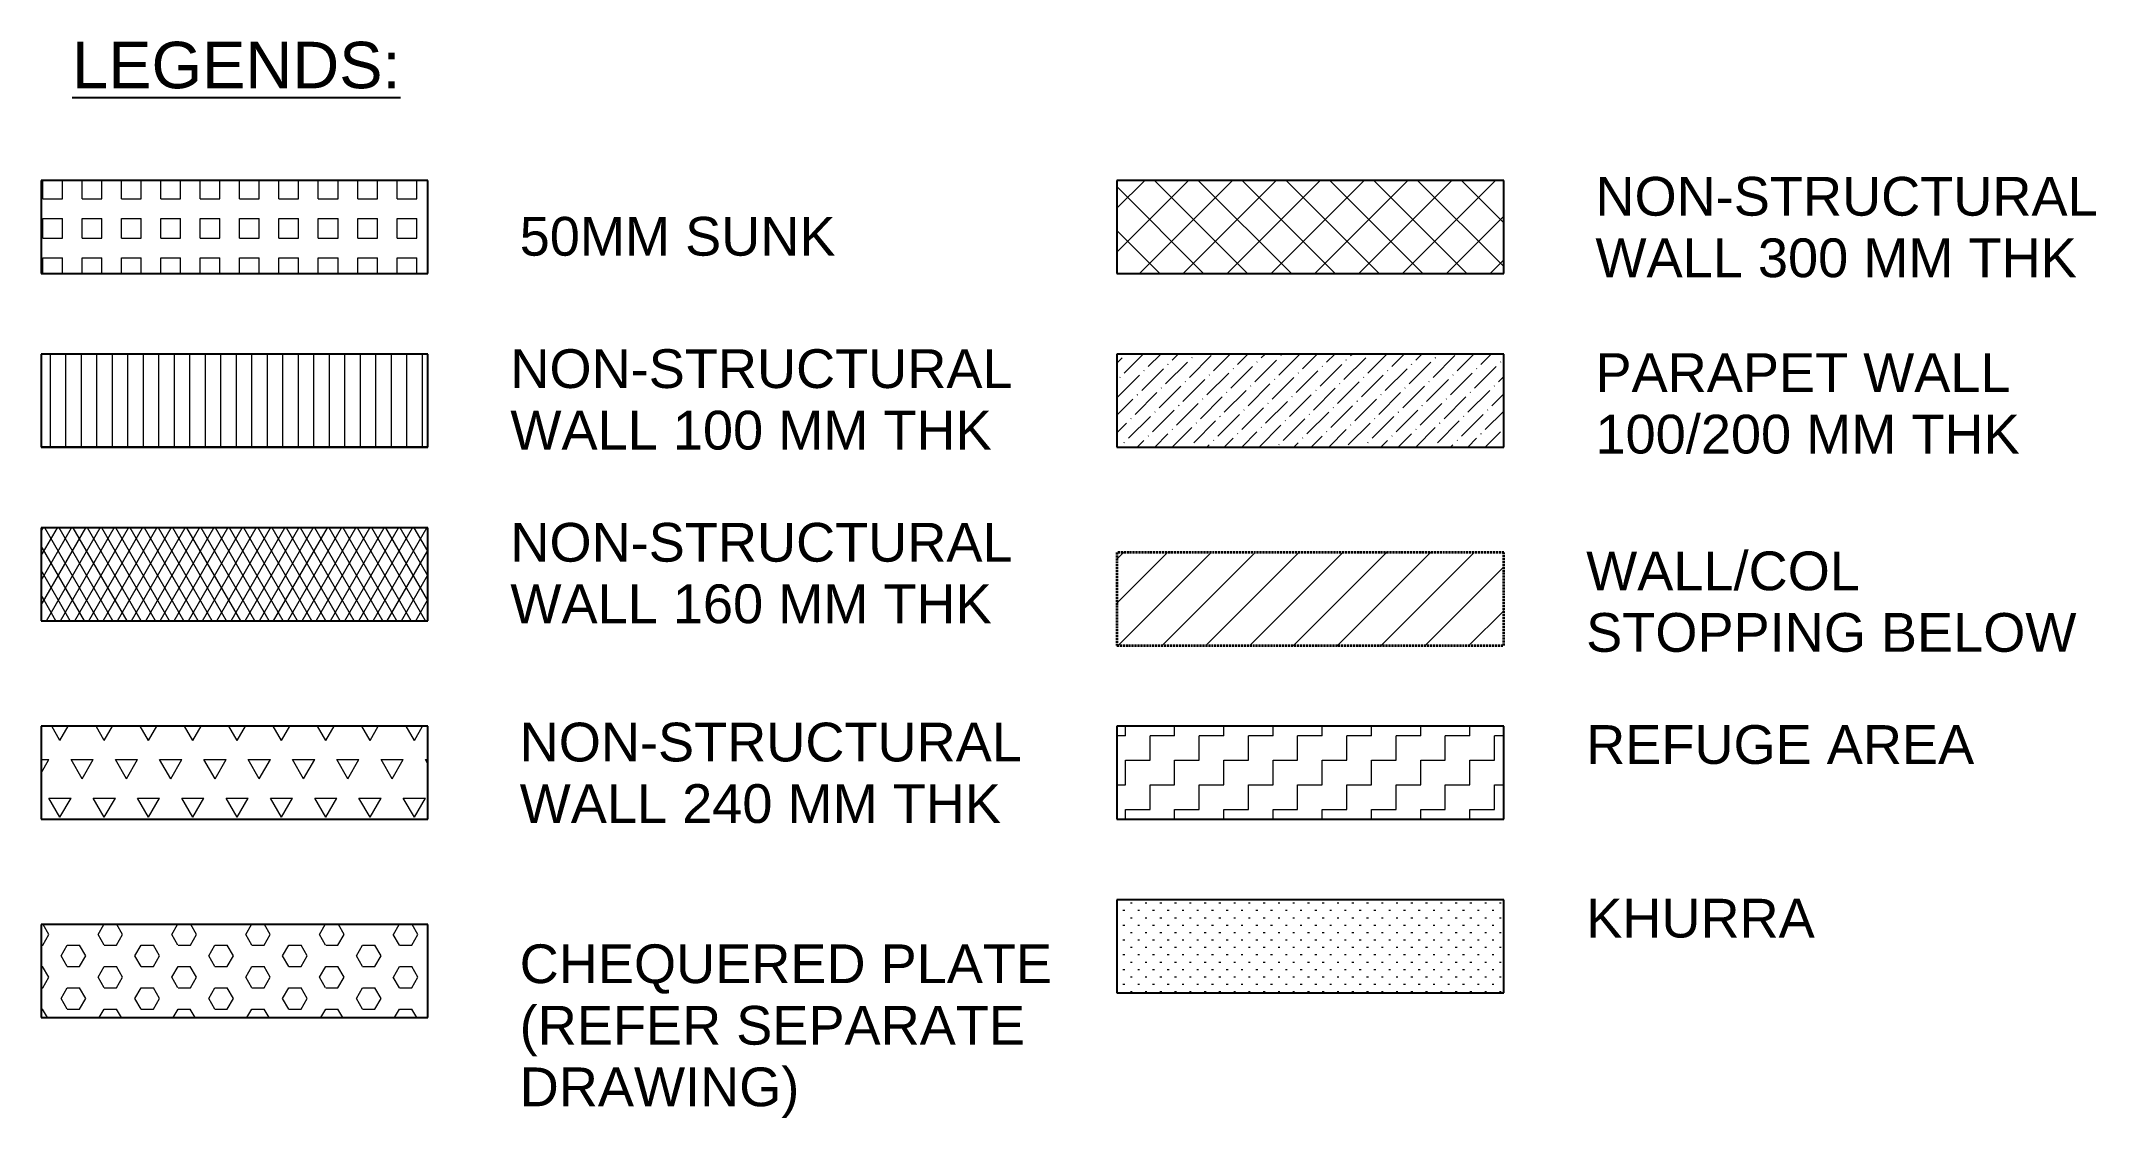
# Model space of a CAD drawing. Header units: millimetres. Extents: x 464749 to 583467, y -95146 to 240958.
# Drawn here: x 507849 to 511163, y 6011 to 7747 of the extents above; entities that cross this region are included whole.
import ezdxf

# ---------------------------------------------------------------- set-up
doc = ezdxf.new("R2010")
doc.units = ezdxf.units.MM
doc.linetypes.add('_Hidden 1_8_', pattern=[4.7625, 3.175, -1.5875])
for name, color, linetype, lineweight in [('A-DETL', 90, 'Continuous', 13), ('A-DETL-GENF', 92, 'Continuous', 9), ('G-ANNO-TEXT', 231, 'Continuous', 13)]:
    doc.layers.add(name, color=color, linetype=linetype, lineweight=lineweight)
doc.styles.add('Arial_5', font='arial.ttf', dxfattribs={"height": 75})
doc.styles.add('Arial_6', font='arial.ttf', dxfattribs={"height": 62.5})

msp = doc.modelspace()

# ---------------------------------------------------------------- texts
at = {"layer": 'G-ANNO-TEXT', "color": 7, "lineweight": 25, "attachment_point": 1}
for s, insert, char_height, width, style in [('\\LLEGENDS:', (507899.3, 7746.4), 75, 651.371, 'Arial_5'), ('NON-STRUCTURAL ', (510356.2, 7528.5), 62.5, 1012.13, 'Arial_6'), ('50MM SUNK', (508621.2, 7464), 62.5, 611.287, 'Arial_6'), ('WALL 300 MM THK', (510356.2, 7429.3), 62.5, 939.979, 'Arial_6'), ('NON-STRUCTURAL ', (508606.2, 7250.6), 62.5, 1012.13, 'Arial_6'), ('PARAPET WALL', (510356.2, 7244.3), 62.5, 813.713, 'Arial_6'), ('WALL 100 MM THK', (508606.2, 7151.4), 62.5, 939.979, 'Arial_6'), ('100/200 MM THK', (510356.2, 7145), 62.5, 823.734, 'Arial_6'), ('NON-STRUCTURAL ', (508606.2, 6970.6), 62.5, 1012.13, 'Arial_6'), ('WALL/COL ', (510341.2, 6924.5), 62.5, 567.194, 'Arial_6'), ('WALL 160 MM THK', (508606.2, 6871.4), 62.5, 939.979, 'Arial_6'), ('STOPPING BELOW', (510341.2, 6825.3), 62.5, 962.025, 'Arial_6'), ('NON-STRUCTURAL ', (508621.2, 6648.5), 62.5, 1012.13, 'Arial_6'), ('REFUGE AREA', (510341.2, 6644.5), 62.5, 755.59, 'Arial_6'), ('WALL 240 MM THK', (508621.2, 6549.3), 62.5, 939.979, 'Arial_6'), ('KHURRA', (510341.2, 6364.5), 62.5, 444.937, 'Arial_6'), ('CHEQUERED PLATE', (508621.2, 6291), 62.5, 1038.185, 'Arial_6'), ('(REFER SEPARATE ', (508621.2, 6191.8), 62.5, 1016.139, 'Arial_6'), ('DRAWING)', (508621.2, 6092.5), 62.5, 551.16, 'Arial_6')]:
    msp.add_mtext(s, dxfattribs=dict(at, insert=insert, char_height=char_height, width=width, style=style))

# ---------------------------------------------------------------- hatches: boundary and pattern name
at = {"layer": 'A-DETL-GENF', "lineweight": 13}
h = msp.add_hatch(dxfattribs=at)
h.set_pattern_fill('FP_93', color=253, style=0, pattern_type=2)
h.set_pattern_definition([(0, (499914.43, 0), (0, 31.75), [31.75, -31.75]), (90, (499914.43, 0), (-31.75, 2e-15), [31.75, -31.75])])
h.paths.add_polyline_path([(508473.2, 7372.9), (508473.2, 7522.9), (507849.3, 7522.9), (507849.3, 7372.9)], flags=0)
at = {"layer": 'A-DETL-GENF', "lineweight": 18}
h = msp.add_hatch(dxfattribs=at)
h.set_pattern_fill('FP_95', color=53, style=0, pattern_type=2)
h.set_pattern_definition([(45, (499914.43, 0), (-35.35534, 35.35534), []), (135, (499914.43, 0), (-35.35534, -35.35534), [])])
h.paths.add_polyline_path([(510208.2, 7372.9), (510208.2, 7522.9), (509584.3, 7522.9), (509584.3, 7372.9)], flags=0)
h = msp.add_hatch(dxfattribs=at)
h.set_pattern_fill('FP_97', color=53, style=0, pattern_type=2)
h.set_pattern_definition([(90, (499914.431, 0), (-25, 2e-15), [])])
h.paths.add_polyline_path([(508473.2, 7092.9), (508473.2, 7242.9), (507849.3, 7242.9), (507849.3, 7092.9)], flags=0)
h = msp.add_hatch(dxfattribs=at)
h.set_pattern_fill('FP_94', color=53, style=0, pattern_type=2)
h.set_pattern_definition([(45, (499914.431, 0), (10.52387, 38.587524), [49.609, -9.922, 0.838, -9.084])])
h.paths.add_polyline_path([(510208.2, 7092.9), (510208.2, 7242.9), (509584.3, 7242.9), (509584.3, 7092.9)], flags=0)
at = {"layer": 'A-DETL-GENF', "lineweight": 13}
h = msp.add_hatch(dxfattribs=at)
h.set_pattern_fill('FP_98', color=253, style=0, pattern_type=2)
h.set_pattern_definition([(60, (499914.431, 0), (-17.185408, 9.922), []), (120, (499914.431, 0), (-17.185408, -9.922), [])])
h.paths.add_polyline_path([(508473.2, 6812.9), (508473.2, 6962.9), (507849.3, 6962.9), (507849.3, 6812.9)], flags=0)
h = msp.add_hatch(dxfattribs=at)
h.set_pattern_fill('FP_96', color=253, style=0, pattern_type=2)
h.set_pattern_definition([(45, (499914.43, 0), (-35.35534, 35.35534), [])])
h.paths.add_polyline_path([(510208.2, 6772.9), (510208.2, 6922.9), (509584.3, 6922.9), (509584.3, 6772.9)], flags=0)
h = msp.add_hatch(dxfattribs=at)
h.set_pattern_fill('FP_99', color=253, style=0, pattern_type=2)
h.set_pattern_definition([(60, (499914.43, 0), (-35.7189, 61.86706), [35.719, -35.719]), (120, (499914.43, 0), (-71.4379, 6e-05), [35.719, -35.719]), (0, (499896.57, 30.93), (35.719, 61.867), [35.719, -35.719])])
h.paths.add_polyline_path([(508473.2, 6492.9), (508473.2, 6642.9), (507849.3, 6642.9), (507849.3, 6492.9)], flags=0)
h = msp.add_hatch(dxfattribs=at)
h.set_pattern_fill('FP_100', color=253, style=0, pattern_type=2)
h.set_pattern_definition([(0, (499914.43, 0), (39.687, 39.687), [39.687, -39.687]), (90, (499954.12, 0), (-39.687, 39.688), [39.687, -39.687])])
h.paths.add_polyline_path([(510208.2, 6492.9), (510208.2, 6642.9), (509584.3, 6642.9), (509584.3, 6492.9)], flags=0)
at = {"layer": 'A-DETL-GENF', "lineweight": 18}
h = msp.add_hatch(dxfattribs=at)
h.set_pattern_fill('FP_102', style=0, pattern_type=2)
h.set_pattern_definition([(0, (499914.431, 0), (23.812, 23.812), [2.977, -20.836]), (0, (499926.337, 11.906), (23.812, 23.812), [2.977, -20.836])])
h.paths.add_polyline_path([(510208.2, 6212.9), (510208.2, 6362.9), (509584.3, 6362.9), (509584.3, 6212.9)], flags=0)
at = {"layer": 'A-DETL-GENF', "lineweight": 13}
h = msp.add_hatch(dxfattribs=at)
h.set_pattern_fill('FP_101', color=253, style=0, pattern_type=2)
h.set_pattern_definition([(0, (499914.43, 0), (0, 34.37), [19.844, -39.687]), (120, (499914.43, 0), (-29.76529, -17.185), [19.844, -39.688]), (60, (499934.275, 0), (-29.76529, 17.185), [19.844, -39.687])])
h.paths.add_polyline_path([(508473.2, 6172.9), (508473.2, 6322.9), (507849.3, 6322.9), (507849.3, 6172.9)], flags=0)

# ---------------------------------------------------------------- linework, layer by layer
at = {"layer": 'A-DETL', "lineweight": 25}
for p, q in [((508473.2, 7522.9), (507849.3, 7522.9)), ((507849.3, 7522.9), (507849.3, 7372.9)), ((508473.2, 7522.9), (507849.3, 7522.9)), ((507849.3, 7522.9), (507849.3, 7372.9)), ((508473.2, 7372.9), (508473.2, 7522.9)), ((508473.2, 7372.9), (508473.2, 7522.9)), ((510208.2, 7522.9), (509584.3, 7522.9)), ((509584.3, 7522.9), (509584.3, 7372.9)), ((510208.2, 7522.9), (509584.3, 7522.9)), ((509584.3, 7522.9), (509584.3, 7372.9)), ((510208.2, 7372.9), (510208.2, 7522.9)), ((510208.2, 7372.9), (510208.2, 7522.9)), ((507849.3, 7372.9), (508473.2, 7372.9)), ((507849.3, 7372.9), (508473.2, 7372.9)), ((509584.3, 7372.9), (510208.2, 7372.9)), ((509584.3, 7372.9), (510208.2, 7372.9)), ((508473.2, 7242.9), (507849.3, 7242.9)), ((507849.3, 7242.9), (507849.3, 7092.9)), ((508473.2, 7242.9), (507849.3, 7242.9)), ((507849.3, 7242.9), (507849.3, 7092.9)), ((508473.2, 7092.9), (508473.2, 7242.9)), ((508473.2, 7092.9), (508473.2, 7242.9)), ((510208.2, 7242.9), (509584.3, 7242.9)), ((509584.3, 7242.9), (509584.3, 7092.9)), ((510208.2, 7242.9), (509584.3, 7242.9)), ((509584.3, 7242.9), (509584.3, 7092.9)), ((510208.2, 7092.9), (510208.2, 7242.9)), ((510208.2, 7092.9), (510208.2, 7242.9)), ((507849.3, 7092.9), (508473.2, 7092.9)), ((508473.2, 7092.9), (507849.3, 7092.9)), ((509584.3, 7092.9), (510208.2, 7092.9)), ((509584.3, 7092.9), (510208.2, 7092.9)), ((508473.2, 6962.9), (507849.3, 6962.9)), ((507849.3, 6962.9), (507849.3, 6812.9)), ((508473.2, 6962.9), (507849.3, 6962.9)), ((507849.3, 6962.9), (507849.3, 6812.9)), ((508473.2, 6812.9), (508473.2, 6962.9)), ((508473.2, 6812.9), (508473.2, 6962.9)), ((507849.3, 6812.9), (508473.2, 6812.9)), ((507849.3, 6812.9), (508473.2, 6812.9)), ((508473.2, 6642.9), (507849.3, 6642.9)), ((507849.3, 6642.9), (507849.3, 6492.9)), ((508473.2, 6642.9), (507849.3, 6642.9)), ((507849.3, 6642.9), (507849.3, 6492.9)), ((508473.2, 6492.9), (508473.2, 6642.9)), ((508473.2, 6492.9), (508473.2, 6642.9)), ((510208.2, 6642.9), (509584.3, 6642.9)), ((509584.3, 6642.9), (509584.3, 6492.9)), ((510208.2, 6642.9), (509584.3, 6642.9)), ((509584.3, 6642.9), (509584.3, 6492.9)), ((510208.2, 6492.9), (510208.2, 6642.9)), ((510208.2, 6492.9), (510208.2, 6642.9)), ((507849.3, 6492.9), (508473.2, 6492.9)), ((507849.3, 6492.9), (508473.2, 6492.9)), ((509584.3, 6492.9), (510208.2, 6492.9)), ((509584.3, 6492.9), (510208.2, 6492.9)), ((510208.2, 6362.9), (509584.3, 6362.9)), ((509584.3, 6362.9), (509584.3, 6212.9)), ((510208.2, 6212.9), (510208.2, 6362.9)), ((508473.2, 6322.9), (507849.3, 6322.9)), ((507849.3, 6322.9), (507849.3, 6172.9)), ((508473.2, 6322.9), (507849.3, 6322.9)), ((507849.3, 6322.9), (507849.3, 6172.9)), ((508473.2, 6172.9), (508473.2, 6322.9)), ((508473.2, 6172.9), (508473.2, 6322.9)), ((509584.3, 6212.9), (510208.2, 6212.9)), ((507849.3, 6172.9), (508473.2, 6172.9)), ((507849.3, 6172.9), (508473.2, 6172.9))]:
    msp.add_line(p, q, dxfattribs=at)
at = {"layer": 'A-DETL', "linetype": '_Hidden 1_8_', "lineweight": 35}
for p, q in [((510208.2, 6922.9), (509584.3, 6922.9)), ((509584.3, 6922.9), (509584.3, 6772.9)), ((510208.2, 6922.9), (509584.3, 6922.9)), ((509584.3, 6922.9), (509584.3, 6772.9)), ((510208.2, 6772.9), (510208.2, 6922.9)), ((510208.2, 6772.9), (510208.2, 6922.9)), ((509584.3, 6772.9), (510208.2, 6772.9)), ((509584.3, 6772.9), (510208.2, 6772.9))]:
    msp.add_line(p, q, dxfattribs=at)

msp.set_redraw_order([(e.dxf.handle, doc.entitydb.next_handle()) for e in msp.query("TEXT MTEXT ATTDEF DIMENSION ARC_DIMENSION")])  # texts and dimensions are drawn at this point

doc.saveas('drawing.dxf')
